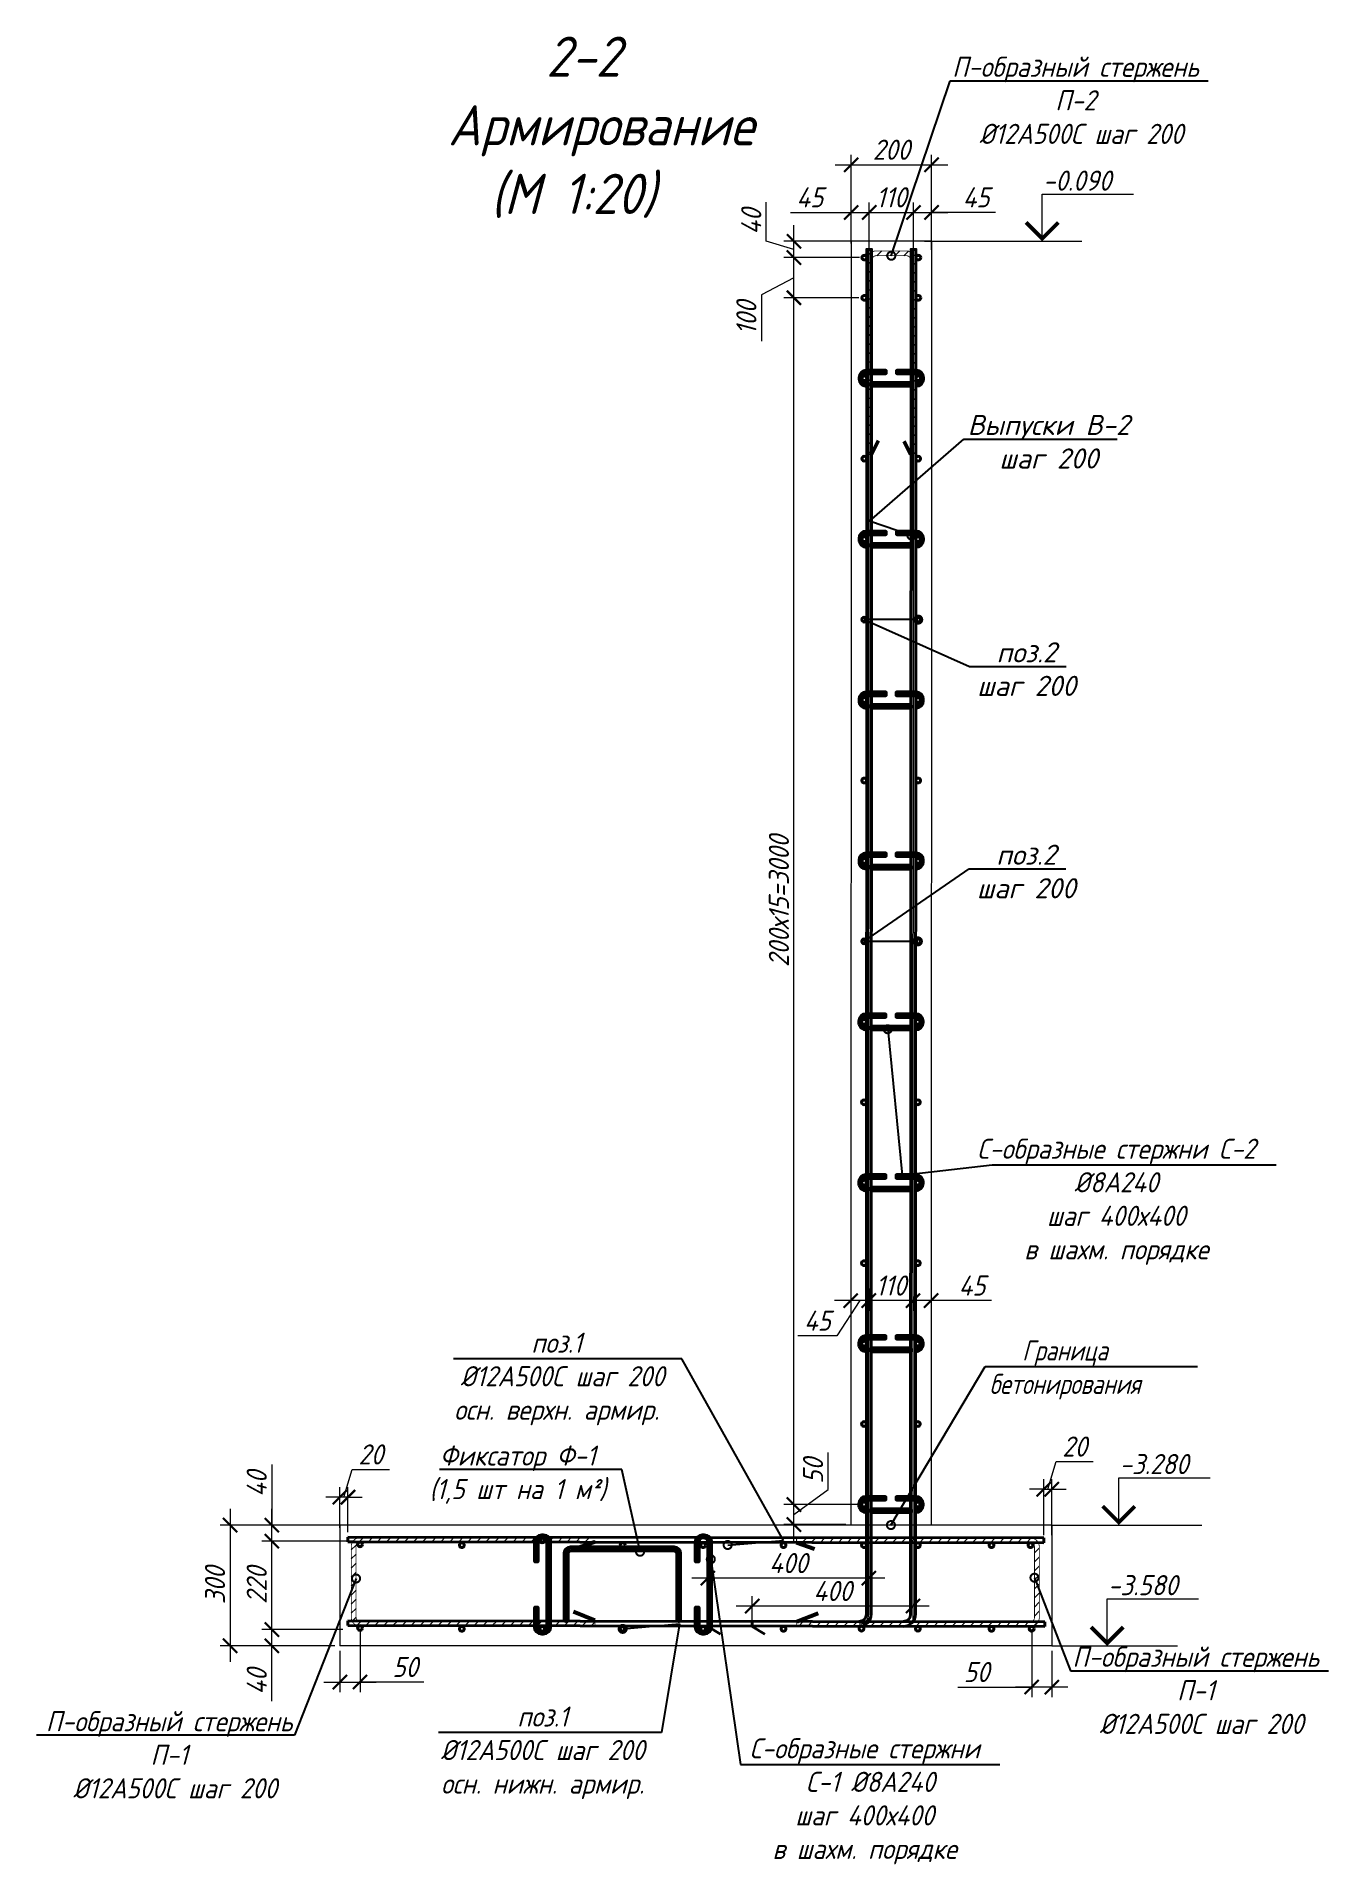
# Model space of a CAD drawing. Header units: millimetres. Extents: x 504091 to 2165846, y 135022 to 442887.
# Drawn here: x 1285840 to 1289052, y 234271 to 238817 of the extents above; entities that cross this region are included whole.
import ezdxf
from ezdxf import colors
from ezdxf.entities.mleader import LeaderData, LeaderLine
from ezdxf.math import Vec2, Vec3

# ---------------------------------------------------------------- set-up
doc = ezdxf.new("R2010")
doc.units = ezdxf.units.MM
doc.layers.get('Defpoints').update_dxf_attribs({"color": 255})
doc.layers.add('!Defpoints', color=255, linetype='Continuous', lineweight=5, plot=False)
for name, color, linetype, lineweight in [('Аннотация', 7, 'Continuous', 9), ('Арматура 12', 26, 'Continuous', 50), ('К_Арматура 8', 134, 'Continuous', 50), ('КР_Арматура 12', 174, 'Continuous', 40), ('Монолит тонкий', 204, 'Continuous', 9), ('ОПАЛУБКА', 32, 'Continuous', 30), ('Размер', 7, 'Continuous', 13), ('размеры', 7, 'Continuous', 9), ('Размеры КР', 164, 'Continuous', 9)]:
    doc.layers.add(name, color=color, linetype=linetype, lineweight=lineweight)
doc.layers.add('Контур', color=7, linetype='Continuous')
doc.styles.add('GOST 2.304_new', font='isocpeur.ttf', dxfattribs={"width": 0.9, "oblique": 15})
doc.linetypes.add('зигзаг', pattern='A,0.00254,-5.08,[131,ltypeshp.shx,S=5.08,R=0,X=-5.08,Y=0],-10.16,[131,ltypeshp.shx,S=5.08,R=180,X=5.08,Y=0],-5.08', length=20.32254)
doc.dimstyles.new('SPDS 1_20', dxfattribs={"dimscale": 20, "dimtxt": 2.5, "dimasz": 1.77, "dimexe": 1.25, "dimexo": 0.625, "dimtad": 1, "dimdec": 0, "dimrnd": 0.001, "dimtxsty": 'GOST 2.304_new', "dimblk": 'ARCHTICK', "dimcen": 2.5, "dimdle": 2, "dimclrt": 256, "dimadec": 0, "dimazin": 2, "dimtfac": 0.75, "dimtdec": 0, "dimtmove": 1, "dimatfit": 3, "dimfxl": 0, "dimtolj": 1, "dimlwd": 9, "dimlwe": 9, "dimarcsym": 0})
pattern_1 = [(45, (236387.15, 27122.679), (-11.22532015, 11.22532015), [])]

msp = doc.modelspace()

# ---------------------------------------------------------------- texts
at = {"layer": 'Аннотация', "lineweight": 9, "insert": (1286315.7234, 238817.3183), "char_height": 100, "attachment_point": 1, "line_spacing_factor": 1.022766, "style": 'GOST 2.304_new'}
msp.add_mtext_dynamic_manual_height_columns('\\pi791.54186;2-2\\P\\pi490.04186; Армирование  \\P\\pi652.7277;(М 1:20)', width=1780.878636, gutter_width=1000, heights=[793.4837], dxfattribs=at)
at = {"layer": 'размеры', "ltscale": 50, "style": 'GOST 2.304_new', "oblique": 15, "width": 0.9}
for s, p in [('-0.090', (1288342.4707, 238434.2446)), ('-3.280', (1288532.8523, 235243.3807)), ('-3.580', (1288503.9704, 234942.2446))]:
    msp.add_text(s, height=50, dxfattribs=at).set_placement(p)

# ---------------------------------------------------------------- blocks, each defined once
blk = doc.blocks.new('_DotSmall')
at = {"color": 0, "linetype": 'ByBlock', "lineweight": 35, "const_width": 0.5}
blk.add_lwpolyline([(-0.0625, 0, 1), (0.0625, 0, 1)], format="xyb", close=True, dxfattribs=at)
blk = doc.blocks.new('_ArchTick')
at = {"color": 0, "linetype": 'ByBlock', "const_width": 0.15}
blk.add_lwpolyline([(-0.5, -0.5), (0.5, 0.5)], dxfattribs=at)
blk = doc.blocks.new('*D2860')
at = {"layer": 'Defpoints', "color": 0, "lineweight": 20, "transparency": 16777216}
for p in [(1287723.2, 235167.9), (1287897.3, 235167.9), (1287864.3, 235117.9)]:
    blk.add_point(p, dxfattribs=at)
at = {"layer": 'Размеры КР', "color": 0, "lineweight": 9, "transparency": 16777216}
for p, q in [((1287808.3, 235205), (1287808.3, 235297.4)), ((1287723.2, 235077.9), (1287723.2, 235207.9)), ((1287884.8, 235167.9), (1287698.2, 235167.9)), ((1287723.2, 235142.9), (1287808.3, 235205)), ((1287851.8, 235117.9), (1287698.2, 235117.9))]:
    blk.add_line(p, q, dxfattribs=at)
at = {"layer": 'Размеры КР', "color": 0, "lineweight": 9, "transparency": 16777216, "xscale": 35.4, "yscale": 35.4, "zscale": 35.4}
for p, rotation in [((1287723.2, 235167.9), 90), ((1287723.2, 235117.9), 270)]:
    blk.add_blockref('_ArchTick', p, dxfattribs=dict(at, rotation=rotation))
at = {"layer": 'Размеры КР', "lineweight": 20, "transparency": 16777216, "insert": (1287770.8, 235251.2), "char_height": 50, "attachment_point": 5, "rotation": 90, "style": 'GOST 2.304_new'}
blk.add_mtext('\\A1;50', dxfattribs=at)
blk = doc.blocks.new('*D2861')
at = {"layer": 'Defpoints', "color": 0, "lineweight": 20, "transparency": 16777216}
for p in [(1287723.2, 238167.9), (1287897.3, 238167.9), (1287897.3, 235167.9)]:
    blk.add_point(p, dxfattribs=at)
at = {"layer": 'Размеры КР', "color": 0, "lineweight": 9, "transparency": 16777216}
for p, q in [((1287723.2, 235127.9), (1287723.2, 238207.9)), ((1287884.8, 238167.9), (1287698.2, 238167.9)), ((1287884.8, 235167.9), (1287698.2, 235167.9))]:
    blk.add_line(p, q, dxfattribs=at)
at = {"layer": 'Размеры КР', "color": 0, "lineweight": 9, "transparency": 16777216, "xscale": 35.4, "yscale": 35.4, "zscale": 35.4}
for p, rotation in [((1287723.2, 238167.9), 90), ((1287723.2, 235167.9), 270)]:
    blk.add_blockref('_ArchTick', p, dxfattribs=dict(at, rotation=rotation))
at = {"layer": 'Размеры КР', "lineweight": 20, "transparency": 16777216, "insert": (1287685.7, 236667.9), "char_height": 50, "attachment_point": 5, "rotation": 90, "style": 'GOST 2.304_new'}
blk.add_mtext('\\A1;200х15=3000', dxfattribs=at)
blk = doc.blocks.new('*D2862')
at = {"layer": 'Defpoints', "color": 0, "lineweight": 20, "transparency": 16777216}
for p in [(1287619.3, 234915.3), (1288019.3, 234913.7), (1287619.3, 234861.7)]:
    blk.add_point(p, dxfattribs=at)
at = {"layer": 'Размеры КР', "color": 0, "lineweight": 9, "transparency": 16777216}
for p, q in [((1287619.3, 234874.2), (1287619.3, 234940.3)), ((1288019.3, 234926.2), (1288019.3, 234940.3)), ((1288059.3, 234915.3), (1287579.3, 234915.3))]:
    blk.add_line(p, q, dxfattribs=at)
at = {"layer": 'Размеры КР', "color": 0, "lineweight": 9, "transparency": 16777216, "xscale": 35.4, "yscale": 35.4, "zscale": 35.4, "rotation": 180}
blk.add_blockref('_ArchTick', (1287619.3, 234915.3), dxfattribs=at)
at = {"layer": 'Размеры КР', "color": 0, "lineweight": 9, "transparency": 16777216, "xscale": 35.4, "yscale": 35.4, "zscale": 35.4}
blk.add_blockref('_ArchTick', (1288019.3, 234915.3), dxfattribs=at)
at = {"layer": 'Размеры КР', "lineweight": 20, "transparency": 16777216, "insert": (1287819.3, 234952.8), "char_height": 50, "attachment_point": 5, "style": 'GOST 2.304_new'}
blk.add_mtext('\\A1;400', dxfattribs=at)
blk = doc.blocks.new('*D2863')
at = {"layer": 'Defpoints', "color": 0, "lineweight": 20, "transparency": 16777216}
for p in [(1287509.3, 234984.6), (1287909.3, 234963), (1287509.3, 234870.9)]:
    blk.add_point(p, dxfattribs=at)
at = {"layer": 'Размеры КР', "color": 0, "lineweight": 9, "transparency": 16777216}
for p, q in [((1287949.3, 234984.6), (1287469.3, 234984.6)), ((1287509.3, 234883.4), (1287509.3, 235009.6)), ((1287909.3, 234975.5), (1287909.3, 235009.6))]:
    blk.add_line(p, q, dxfattribs=at)
at = {"layer": 'Размеры КР', "color": 0, "lineweight": 9, "transparency": 16777216, "xscale": 35.4, "yscale": 35.4, "zscale": 35.4, "rotation": 180}
blk.add_blockref('_ArchTick', (1287509.3, 234984.6), dxfattribs=at)
at = {"layer": 'Размеры КР', "color": 0, "lineweight": 9, "transparency": 16777216, "xscale": 35.4, "yscale": 35.4, "zscale": 35.4}
blk.add_blockref('_ArchTick', (1287909.3, 234984.6), dxfattribs=at)
at = {"layer": 'Размеры КР', "lineweight": 20, "transparency": 16777216, "insert": (1287709.3, 235022.1), "char_height": 50, "attachment_point": 5, "style": 'GOST 2.304_new'}
blk.add_mtext('\\A1;400', dxfattribs=at)
blk = doc.blocks.new('*D2857')
at = {"layer": 'Defpoints', "color": 0, "lineweight": 20, "transparency": 16777216}
for p in [(1288019.3, 235697.4), (1288019.3, 235674.7), (1288064.3, 235697.4)]:
    blk.add_point(p, dxfattribs=at)
at = {"layer": 'Размеры КР', "color": 0, "lineweight": 9, "transparency": 16777216}
for p, q in [((1288104.3, 235674.7), (1287979.3, 235674.7)), ((1288019.3, 235684.9), (1288019.3, 235649.7)), ((1288064.3, 235684.9), (1288064.3, 235649.7)), ((1288214.4, 235674.7), (1288064.3, 235674.7))]:
    blk.add_line(p, q, dxfattribs=at)
at = {"layer": 'Размеры КР', "color": 0, "lineweight": 9, "transparency": 16777216, "xscale": 35.4, "yscale": 35.4, "zscale": 35.4, "rotation": 180}
blk.add_blockref('_ArchTick', (1288019.3, 235674.7), dxfattribs=at)
at = {"layer": 'Размеры КР', "color": 0, "lineweight": 9, "transparency": 16777216, "xscale": 35.4, "yscale": 35.4, "zscale": 35.4}
blk.add_blockref('_ArchTick', (1288064.3, 235674.7), dxfattribs=at)
at = {"layer": 'Размеры КР', "lineweight": 20, "transparency": 16777216, "insert": (1288165.9, 235712.2), "char_height": 50, "attachment_point": 5, "style": 'GOST 2.304_new'}
blk.add_mtext('\\A1;45', dxfattribs=at)
blk = doc.blocks.new('*D2858')
at = {"layer": 'Defpoints', "color": 0, "lineweight": 20, "transparency": 16777216}
for p in [(1287909.3, 235717.7), (1287909.3, 235674.7), (1288019.3, 235697.4)]:
    blk.add_point(p, dxfattribs=at)
at = {"layer": 'Размеры КР', "color": 0, "lineweight": 9, "transparency": 16777216}
for p, q in [((1288059.3, 235674.7), (1287869.3, 235674.7)), ((1287909.3, 235705.2), (1287909.3, 235649.7)), ((1288019.3, 235684.9), (1288019.3, 235649.7))]:
    blk.add_line(p, q, dxfattribs=at)
at = {"layer": 'Размеры КР', "color": 0, "lineweight": 9, "transparency": 16777216, "xscale": 35.4, "yscale": 35.4, "zscale": 35.4, "rotation": 180}
blk.add_blockref('_ArchTick', (1287909.3, 235674.7), dxfattribs=at)
at = {"layer": 'Размеры КР', "color": 0, "lineweight": 9, "transparency": 16777216, "xscale": 35.4, "yscale": 35.4, "zscale": 35.4}
blk.add_blockref('_ArchTick', (1288019.3, 235674.7), dxfattribs=at)
at = {"layer": 'Размеры КР', "lineweight": 20, "transparency": 16777216, "insert": (1287964.3, 235712.2), "char_height": 50, "attachment_point": 5, "style": 'GOST 2.304_new'}
blk.add_mtext('\\A1;110', dxfattribs=at)
blk = doc.blocks.new('*D2859')
at = {"layer": 'Defpoints', "color": 0, "lineweight": 20, "transparency": 16777216}
for p in [(1287864.3, 235727.3), (1287909.3, 235717.7), (1287864.3, 235674.7)]:
    blk.add_point(p, dxfattribs=at)
at = {"layer": 'Размеры КР', "color": 0, "lineweight": 9, "transparency": 16777216}
for p, q in [((1287864.3, 235714.8), (1287864.3, 235649.7)), ((1287949.3, 235674.7), (1287824.3, 235674.7)), ((1287886.8, 235674.7), (1287829.9, 235587.4)), ((1287909.3, 235705.2), (1287909.3, 235649.7)), ((1287829.9, 235587.4), (1287733, 235587.4))]:
    blk.add_line(p, q, dxfattribs=at)
at = {"layer": 'Размеры КР', "color": 0, "lineweight": 9, "transparency": 16777216, "xscale": 35.4, "yscale": 35.4, "zscale": 35.4, "rotation": 180}
blk.add_blockref('_ArchTick', (1287864.3, 235674.7), dxfattribs=at)
at = {"layer": 'Размеры КР', "color": 0, "lineweight": 9, "transparency": 16777216, "xscale": 35.4, "yscale": 35.4, "zscale": 35.4}
blk.add_blockref('_ArchTick', (1287909.3, 235674.7), dxfattribs=at)
at = {"layer": 'Размеры КР', "lineweight": 20, "transparency": 16777216, "insert": (1287781.4, 235624.9), "char_height": 50, "attachment_point": 5, "style": 'GOST 2.304_new'}
blk.add_mtext('\\A1;45', dxfattribs=at)
blk = doc.blocks.new('*D2864')
at = {"layer": 'Defpoints', "color": 0, "lineweight": 20, "transparency": 16777216}
for p in [(1287723.2, 238267.9), (1287898.3, 238267.9), (1287897.3, 238167.9)]:
    blk.add_point(p, dxfattribs=at)
at = {"layer": 'Размеры КР', "color": 0, "lineweight": 9, "transparency": 16777216}
for p, q in [((1287723.2, 238127.9), (1287723.2, 238307.9)), ((1287885.8, 238267.9), (1287698.2, 238267.9)), ((1287723.2, 238217.9), (1287642.4, 238175.2)), ((1287642.4, 238175.2), (1287642.4, 238060.3)), ((1287884.8, 238167.9), (1287698.2, 238167.9))]:
    blk.add_line(p, q, dxfattribs=at)
at = {"layer": 'Размеры КР', "color": 0, "lineweight": 9, "transparency": 16777216, "xscale": 35.4, "yscale": 35.4, "zscale": 35.4}
for p, rotation in [((1287723.2, 238267.9), 90), ((1287723.2, 238167.9), 270)]:
    blk.add_blockref('_ArchTick', p, dxfattribs=dict(at, rotation=rotation))
at = {"layer": 'Размеры КР', "lineweight": 20, "transparency": 16777216, "insert": (1287604.9, 238117.8), "char_height": 50, "attachment_point": 5, "rotation": 90, "style": 'GOST 2.304_new'}
blk.add_mtext('\\A1;100', dxfattribs=at)
blk = doc.blocks.new('*D2865')
at = {"layer": 'Defpoints', "color": 0, "lineweight": 20, "transparency": 16777216}
for p in [(1287723.2, 238308.3), (1287948.9, 238308.3), (1287898.3, 238267.9)]:
    blk.add_point(p, dxfattribs=at)
at = {"layer": 'Размеры КР', "color": 0, "lineweight": 9, "transparency": 16777216}
for p, q in [((1287654.5, 238308.7), (1287654.5, 238405.6)), ((1287723.2, 238227.9), (1287723.2, 238348.3)), ((1287723.2, 238288.1), (1287654.5, 238308.7)), ((1287936.4, 238308.3), (1287698.2, 238308.3)), ((1287885.8, 238267.9), (1287698.2, 238267.9))]:
    blk.add_line(p, q, dxfattribs=at)
at = {"layer": 'Размеры КР', "color": 0, "lineweight": 9, "transparency": 16777216, "xscale": 35.4, "yscale": 35.4, "zscale": 35.4}
for p, rotation in [((1287723.2, 238308.3), 90), ((1287723.2, 238267.9), 270)]:
    blk.add_blockref('_ArchTick', p, dxfattribs=dict(at, rotation=rotation))
at = {"layer": 'Размеры КР', "lineweight": 20, "transparency": 16777216, "insert": (1287617, 238357.2), "char_height": 50, "attachment_point": 5, "rotation": 90, "style": 'GOST 2.304_new'}
blk.add_mtext('\\A1;40', dxfattribs=at)
blk = doc.blocks.new('*D2866')
at = {"layer": 'Defpoints', "color": 0, "lineweight": 20, "transparency": 16777216}
for p in [(1287910.3, 238380.2), (1287865.4, 238290.2), (1287910.3, 238279.8)]:
    blk.add_point(p, dxfattribs=at)
at = {"layer": 'Размеры КР', "color": 0, "lineweight": 9, "transparency": 16777216}
for p, q in [((1287865.4, 238302.7), (1287865.4, 238405.2)), ((1287910.3, 238292.3), (1287910.3, 238405.2)), ((1287714.2, 238380.2), (1287865.4, 238380.2)), ((1287825.4, 238380.2), (1287950.3, 238380.2))]:
    blk.add_line(p, q, dxfattribs=at)
at = {"layer": 'Размеры КР', "color": 0, "lineweight": 9, "transparency": 16777216, "xscale": 35.4, "yscale": 35.4, "zscale": 35.4, "rotation": 180}
blk.add_blockref('_ArchTick', (1287865.4, 238380.2), dxfattribs=at)
at = {"layer": 'Размеры КР', "color": 0, "lineweight": 9, "transparency": 16777216, "xscale": 35.4, "yscale": 35.4, "zscale": 35.4}
blk.add_blockref('_ArchTick', (1287910.3, 238380.2), dxfattribs=at)
at = {"layer": 'Размеры КР', "lineweight": 20, "transparency": 16777216, "insert": (1287762.6, 238417.7), "char_height": 50, "attachment_point": 5, "style": 'GOST 2.304_new'}
blk.add_mtext('\\A1;45', dxfattribs=at)
blk = doc.blocks.new('*D2867')
at = {"layer": 'Defpoints', "color": 0, "lineweight": 20, "transparency": 16777216}
for p in [(1288020.3, 238380.2), (1287910.3, 238279.8), (1288020.3, 238284.7)]:
    blk.add_point(p, dxfattribs=at)
at = {"layer": 'Размеры КР', "color": 0, "lineweight": 9, "transparency": 16777216}
for p, q in [((1287910.3, 238292.3), (1287910.3, 238405.2)), ((1288020.3, 238297.2), (1288020.3, 238405.2)), ((1287870.3, 238380.2), (1288060.3, 238380.2))]:
    blk.add_line(p, q, dxfattribs=at)
at = {"layer": 'Размеры КР', "color": 0, "lineweight": 9, "transparency": 16777216, "xscale": 35.4, "yscale": 35.4, "zscale": 35.4, "rotation": 180}
blk.add_blockref('_ArchTick', (1287910.3, 238380.2), dxfattribs=at)
at = {"layer": 'Размеры КР', "color": 0, "lineweight": 9, "transparency": 16777216, "xscale": 35.4, "yscale": 35.4, "zscale": 35.4}
blk.add_blockref('_ArchTick', (1288020.3, 238380.2), dxfattribs=at)
at = {"layer": 'Размеры КР', "lineweight": 20, "transparency": 16777216, "insert": (1287965.3, 238417.7), "char_height": 50, "attachment_point": 5, "style": 'GOST 2.304_new'}
blk.add_mtext('\\A1;110', dxfattribs=at)
blk = doc.blocks.new('*D2868')
at = {"layer": 'Defpoints', "color": 0, "lineweight": 20, "transparency": 16777216}
for p in [(1288065.4, 238380.2), (1288020.3, 238284.7), (1288065.4, 238290)]:
    blk.add_point(p, dxfattribs=at)
at = {"layer": 'Размеры КР', "color": 0, "lineweight": 9, "transparency": 16777216}
for p, q in [((1288020.3, 238297.2), (1288020.3, 238405.2)), ((1288065.4, 238302.5), (1288065.4, 238405.2)), ((1287980.3, 238380.2), (1288105.4, 238380.2)), ((1288224.4, 238380.2), (1288065.4, 238380.2))]:
    blk.add_line(p, q, dxfattribs=at)
at = {"layer": 'Размеры КР', "color": 0, "lineweight": 9, "transparency": 16777216, "xscale": 35.4, "yscale": 35.4, "zscale": 35.4, "rotation": 180}
blk.add_blockref('_ArchTick', (1288020.3, 238380.2), dxfattribs=at)
at = {"layer": 'Размеры КР', "color": 0, "lineweight": 9, "transparency": 16777216, "xscale": 35.4, "yscale": 35.4, "zscale": 35.4}
blk.add_blockref('_ArchTick', (1288065.4, 238380.2), dxfattribs=at)
at = {"layer": 'Размеры КР', "lineweight": 20, "transparency": 16777216, "insert": (1288176, 238417.7), "char_height": 50, "attachment_point": 5, "style": 'GOST 2.304_new'}
blk.add_mtext('\\A1;45', dxfattribs=at)
blk = doc.blocks.new('*D2869')
at = {"layer": 'Defpoints', "color": 0, "lineweight": 20, "transparency": 16777216}
for p in [(1288065.4, 238498.5), (1287865.4, 238290.2), (1288065.4, 238274.9)]:
    blk.add_point(p, dxfattribs=at)
at = {"layer": 'Размеры КР', "color": 0, "lineweight": 9, "transparency": 16777216}
for p, q in [((1287825.4, 238498.5), (1288105.4, 238498.5)), ((1287865.4, 238302.7), (1287865.4, 238523.5)), ((1288065.4, 238287.4), (1288065.4, 238523.5))]:
    blk.add_line(p, q, dxfattribs=at)
at = {"layer": 'Размеры КР', "color": 0, "lineweight": 9, "transparency": 16777216, "xscale": 35.4, "yscale": 35.4, "zscale": 35.4, "rotation": 180}
blk.add_blockref('_ArchTick', (1287865.4, 238498.5), dxfattribs=at)
at = {"layer": 'Размеры КР', "color": 0, "lineweight": 9, "transparency": 16777216, "xscale": 35.4, "yscale": 35.4, "zscale": 35.4}
blk.add_blockref('_ArchTick', (1288065.4, 238498.5), dxfattribs=at)
at = {"layer": 'Размеры КР', "lineweight": 20, "transparency": 16777216, "insert": (1287965.4, 238536), "char_height": 50, "attachment_point": 5, "style": 'GOST 2.304_new'}
blk.add_mtext('\\A1;200', dxfattribs=at)
blk = doc.blocks.new('*D2870')
at = {"layer": 'Defpoints', "color": 0, "lineweight": 20, "transparency": 16777216}
for p in [(1286644.3, 234868.7), (1286594.3, 234816.7), (1286644.3, 234726.4)]:
    blk.add_point(p, dxfattribs=at)
at = {"layer": 'Контур', "color": 0, "lineweight": 9, "transparency": 16777216}
for p, q in [((1286644.3, 234856.2), (1286644.3, 234701.4)), ((1286594.3, 234804.2), (1286594.3, 234701.4)), ((1286554.3, 234726.4), (1286684.3, 234726.4)), ((1286802.7, 234726.4), (1286644.3, 234726.4))]:
    blk.add_line(p, q, dxfattribs=at)
at = {"layer": 'Контур', "color": 0, "lineweight": 9, "transparency": 16777216, "xscale": 35.4, "yscale": 35.4, "zscale": 35.4, "rotation": 180}
blk.add_blockref('_ArchTick', (1286594.3, 234726.4), dxfattribs=at)
at = {"layer": 'Контур', "color": 0, "lineweight": 9, "transparency": 16777216, "xscale": 35.4, "yscale": 35.4, "zscale": 35.4}
blk.add_blockref('_ArchTick', (1286644.3, 234726.4), dxfattribs=at)
at = {"layer": 'Контур', "lineweight": 20, "transparency": 16777216, "insert": (1286756.5, 234763.9), "char_height": 50, "attachment_point": 5, "style": 'GOST 2.304_new'}
blk.add_mtext('\\A1;50', dxfattribs=at)
blk = doc.blocks.new('*D2871')
at = {"layer": 'Defpoints', "color": 0, "lineweight": 20, "transparency": 16777216}
for p in [(1286425, 234856.7), (1286614.3, 234856.7), (1286594.3, 234816.7)]:
    blk.add_point(p, dxfattribs=at)
at = {"layer": 'Размеры КР', "color": 0, "lineweight": 9, "transparency": 16777216}
for p, q in [((1286425, 234776.7), (1286425, 234896.7)), ((1286601.8, 234856.7), (1286400, 234856.7)), ((1286581.8, 234816.7), (1286400, 234816.7)), ((1286425, 234678.8), (1286425, 234816.7))]:
    blk.add_line(p, q, dxfattribs=at)
at = {"layer": 'Размеры КР', "color": 0, "lineweight": 9, "transparency": 16777216, "xscale": 35.4, "yscale": 35.4, "zscale": 35.4}
for p, rotation in [((1286425, 234856.7), 90), ((1286425, 234816.7), 270)]:
    blk.add_blockref('_ArchTick', p, dxfattribs=dict(at, rotation=rotation))
at = {"layer": 'Размеры КР', "lineweight": 20, "transparency": 16777216, "insert": (1286387.5, 234727.3), "char_height": 50, "attachment_point": 5, "rotation": 90, "style": 'GOST 2.304_new'}
blk.add_mtext('\\A1;40', dxfattribs=at)
blk = doc.blocks.new('*D2872')
at = {"layer": 'Defpoints', "color": 0, "lineweight": 20, "transparency": 16777216}
for p in [(1286425, 235076.7), (1286644.3, 235076.7), (1286614.3, 234856.7)]:
    blk.add_point(p, dxfattribs=at)
at = {"layer": 'Размеры КР', "color": 0, "lineweight": 9, "transparency": 16777216}
for p, q in [((1286425, 234816.7), (1286425, 235116.7)), ((1286631.8, 235076.7), (1286400, 235076.7)), ((1286601.8, 234856.7), (1286400, 234856.7))]:
    blk.add_line(p, q, dxfattribs=at)
at = {"layer": 'Размеры КР', "color": 0, "lineweight": 9, "transparency": 16777216, "xscale": 35.4, "yscale": 35.4, "zscale": 35.4}
for p, rotation in [((1286425, 235076.7), 90), ((1286425, 234856.7), 270)]:
    blk.add_blockref('_ArchTick', p, dxfattribs=dict(at, rotation=rotation))
at = {"layer": 'Размеры КР', "lineweight": 20, "transparency": 16777216, "insert": (1286387.5, 234966.7), "char_height": 50, "attachment_point": 5, "rotation": 90, "style": 'GOST 2.304_new'}
blk.add_mtext('\\A1;220', dxfattribs=at)
blk = doc.blocks.new('*D2873')
at = {"layer": 'Defpoints', "color": 0, "lineweight": 20, "transparency": 16777216}
for p in [(1286425, 235116.7), (1286644.3, 235116.7), (1286644.3, 235076.7)]:
    blk.add_point(p, dxfattribs=at)
at = {"layer": 'Размеры КР', "color": 0, "lineweight": 9, "transparency": 16777216}
for p, q in [((1286425, 235267.5), (1286425, 235116.7)), ((1286631.8, 235116.7), (1286400, 235116.7)), ((1286425, 235036.7), (1286425, 235156.7)), ((1286631.8, 235076.7), (1286400, 235076.7))]:
    blk.add_line(p, q, dxfattribs=at)
at = {"layer": 'Размеры КР', "color": 0, "lineweight": 9, "transparency": 16777216, "xscale": 35.4, "yscale": 35.4, "zscale": 35.4}
for p, rotation in [((1286425, 235116.7), 90), ((1286425, 235076.7), 270)]:
    blk.add_blockref('_ArchTick', p, dxfattribs=dict(at, rotation=rotation))
at = {"layer": 'Размеры КР', "lineweight": 20, "transparency": 16777216, "insert": (1286387.5, 235219), "char_height": 50, "attachment_point": 5, "rotation": 90, "style": 'GOST 2.304_new'}
blk.add_mtext('\\A1;40', dxfattribs=at)
blk = doc.blocks.new('*D2874')
at = {"layer": 'Defpoints', "color": 0, "lineweight": 20, "transparency": 16777216}
for p in [(1286546.1, 235116.7), (1286321.2, 234816.7), (1286531.5, 234816.7)]:
    blk.add_point(p, dxfattribs=at)
at = {"layer": 'Размеры КР', "color": 0, "lineweight": 9, "transparency": 16777216}
for p, q in [((1286533.6, 235116.7), (1286296.2, 235116.7)), ((1286321.2, 235156.7), (1286321.2, 234776.7)), ((1286519, 234816.7), (1286296.2, 234816.7))]:
    blk.add_line(p, q, dxfattribs=at)
at = {"layer": 'Размеры КР', "color": 0, "lineweight": 9, "transparency": 16777216, "xscale": 35.4, "yscale": 35.4, "zscale": 35.4}
for p, rotation in [((1286321.2, 235116.7), 90), ((1286321.2, 234816.7), 270)]:
    blk.add_blockref('_ArchTick', p, dxfattribs=dict(at, rotation=rotation))
at = {"layer": 'Размеры КР', "lineweight": 20, "transparency": 16777216, "insert": (1286283.7, 234966.7), "char_height": 50, "attachment_point": 5, "rotation": 90, "style": 'GOST 2.304_new'}
blk.add_mtext('\\A1;300', dxfattribs=at)
blk = doc.blocks.new('*D2903')
at = {"layer": 'Defpoints', "color": 0, "lineweight": 20, "transparency": 16777216}
for p in [(1288314.3, 234870.7), (1288364.3, 234816.7), (1288314.3, 234713.9)]:
    blk.add_point(p, dxfattribs=at)
at = {"layer": 'Контур', "color": 0, "lineweight": 9, "transparency": 16777216}
for p, q in [((1288314.3, 234858.2), (1288314.3, 234688.9)), ((1288364.3, 234804.2), (1288364.3, 234688.9)), ((1288131, 234713.9), (1288314.3, 234713.9)), ((1288404.3, 234713.9), (1288274.3, 234713.9))]:
    blk.add_line(p, q, dxfattribs=at)
at = {"layer": 'Контур', "color": 0, "lineweight": 9, "transparency": 16777216, "xscale": 35.4, "yscale": 35.4, "zscale": 35.4, "rotation": 180}
blk.add_blockref('_ArchTick', (1288314.3, 234713.9), dxfattribs=at)
at = {"layer": 'Контур', "color": 0, "lineweight": 9, "transparency": 16777216, "xscale": 35.4, "yscale": 35.4, "zscale": 35.4}
blk.add_blockref('_ArchTick', (1288364.3, 234713.9), dxfattribs=at)
at = {"layer": 'Контур', "lineweight": 20, "transparency": 16777216, "insert": (1288177.2, 234751.4), "char_height": 50, "attachment_point": 5, "style": 'GOST 2.304_new'}
blk.add_mtext('\\A1;50', dxfattribs=at)
blk = doc.blocks.new('*D2919')
at = {"layer": 'Defpoints', "color": 0, "lineweight": 20, "transparency": 16777216}
for p in [(1286594.3, 235186), (1286594.3, 235097.3), (1286614.3, 235086.7)]:
    blk.add_point(p, dxfattribs=at)
at = {"layer": 'Размеры КР', "color": 0, "lineweight": 9, "transparency": 16777216}
for p, q in [((1286604.3, 235186), (1286624.9, 235254.8)), ((1286624.9, 235254.8), (1286717.3, 235254.8)), ((1286594.3, 235109.8), (1286594.3, 235211)), ((1286614.3, 235099.2), (1286614.3, 235211)), ((1286594.3, 235186), (1286558.9, 235186)), ((1286614.3, 235186), (1286594.3, 235186)), ((1286614.3, 235186), (1286594.3, 235186)), ((1286614.3, 235186), (1286649.7, 235186))]:
    blk.add_line(p, q, dxfattribs=at)
at = {"layer": 'Размеры КР', "color": 0, "lineweight": 9, "transparency": 16777216, "xscale": 35.4, "yscale": 35.4, "zscale": 35.4}
blk.add_blockref('_ArchTick', (1286594.3, 235186), dxfattribs=at)
at = {"layer": 'Размеры КР', "color": 0, "lineweight": 9, "transparency": 16777216, "xscale": 35.4, "yscale": 35.4, "zscale": 35.4, "rotation": 180}
blk.add_blockref('_ArchTick', (1286614.3, 235186), dxfattribs=at)
at = {"layer": 'Размеры КР', "lineweight": 20, "transparency": 16777216, "insert": (1286671.1, 235292.3), "char_height": 50, "attachment_point": 5, "style": 'GOST 2.304_new'}
blk.add_mtext('\\A1;20', dxfattribs=at)
blk = doc.blocks.new('*D2920')
at = {"layer": 'Defpoints', "color": 0, "lineweight": 20, "transparency": 16777216}
for p in [(1288364.3, 235205.6), (1288344.3, 235078.7), (1288364.3, 235078.7)]:
    blk.add_point(p, dxfattribs=at)
at = {"layer": 'Контур', "color": 0, "lineweight": 9, "transparency": 16777216}
for p, q in [((1288354.3, 235205.6), (1288374.9, 235274.4)), ((1288374.9, 235274.4), (1288467.3, 235274.4)), ((1288344.3, 235091.2), (1288344.3, 235230.6)), ((1288364.3, 235091.2), (1288364.3, 235230.6)), ((1288344.3, 235205.6), (1288308.9, 235205.6)), ((1288344.3, 235205.6), (1288364.3, 235205.6)), ((1288344.3, 235205.6), (1288364.3, 235205.6)), ((1288364.3, 235205.6), (1288399.7, 235205.6))]:
    blk.add_line(p, q, dxfattribs=at)
at = {"layer": 'Контур', "color": 0, "lineweight": 9, "transparency": 16777216, "xscale": 35.4, "yscale": 35.4, "zscale": 35.4}
blk.add_blockref('_ArchTick', (1288344.3, 235205.6), dxfattribs=at)
at = {"layer": 'Контур', "color": 0, "lineweight": 9, "transparency": 16777216, "xscale": 35.4, "yscale": 35.4, "zscale": 35.4, "rotation": 180}
blk.add_blockref('_ArchTick', (1288364.3, 235205.6), dxfattribs=at)
at = {"layer": 'Контур', "lineweight": 20, "transparency": 16777216, "insert": (1288421.1, 235311.9), "char_height": 50, "attachment_point": 5, "style": 'GOST 2.304_new'}
blk.add_mtext('\\A1;20', dxfattribs=at)
blk = doc.blocks.new('A$C433aea4c')
at = {"layer": 'К_Арматура 8', "ltscale": 40}
for p, q in [((83.2, 25.5), (83.2, -139.5)), ((91.2, 25.5), (91.2, -139.5)), ((98.2, 40.5), (356.2, 40.5)), ((98.2, 32.5), (356.2, 32.5)), ((363.2, 25.5), (363.2, -139.5)), ((371.2, 25.5), (371.2, -139.5))]:
    blk.add_line(p, q, dxfattribs=at)
blk.add_circle((87.2, -139.5), 4, dxfattribs=at)
for centre, radius, start, end in [((98.2, 25.5), 15, 90, 180), ((98.2, 25.5), 7, 90, 180), ((356.2, 25.5), 15, 0, 90), ((356.2, 25.5), 7, 0, 90), ((367.2, -139.5), 4, 180, 0)]:
    blk.add_arc(centre, radius, start, end, dxfattribs=at)

# ---------------------------------------------------------------- dimensions: what is measured, and where the dimension line sits
at = {"layer": 'Контур', "lineweight": 20}
dim = msp.add_linear_dim(base=(1288364.3028, 235205.6424), p1=(1288344.3028, 235078.6597), p2=(1288364.3028, 235078.6597), dimstyle='SPDS 1_20', dxfattribs=at)
dim.commit()
dim.dimension.update_dxf_attribs({"geometry": '*D2920', "text_midpoint": (1288387.4278, 235311.8924)})
for base, p1, p2, picture, middle in [((1286644.3028, 234726.4147), (1286594.3028, 234816.67), (1286644.3028, 234868.6597), '*D2870', (1286756.4603, 234746.3597)), ((1288314.3028, 234713.9343), (1288364.3028, 234816.67), (1288314.3028, 234870.6597), '*D2903', (1288177.1914, 234730.2015))]:
    dim = msp.add_linear_dim(base=base, p1=p1, p2=p2, dimstyle='SPDS 1_20', dxfattribs=at)
    dim.commit()
    dim.dimension.update_dxf_attribs({"geometry": picture, "text_midpoint": middle, "dimtype": 160})
at = {"layer": 'Размеры КР', "lineweight": 20}
for base, p1, p2, picture, middle in [((1288065.4009, 238498.4809), (1287865.4062, 238290.1585), (1288065.4009, 238274.922), '*D2869', (1287965.4035, 238535.9809)), ((1288020.3028, 238380.1558), (1287910.3028, 238279.8301), (1288020.3028, 238284.7165), '*D2867', (1287965.3028, 238417.6558)), ((1286594.3028, 235186.0222), (1286614.3028, 235086.6597), (1286594.3028, 235097.3184), '*D2919', (1286637.4278, 235292.2722))]:
    dim = msp.add_linear_dim(base=base, p1=p1, p2=p2, dimstyle='SPDS 1_20', dxfattribs=at)
    dim.commit()
    dim.dimension.update_dxf_attribs({"geometry": picture, "text_midpoint": middle})
for base, p1, p2, picture, middle in [((1287910.3028, 238380.1558), (1287865.4062, 238290.1585), (1287910.3028, 238279.8301), '*D2866', (1287762.6268, 238410.6359)), ((1288065.4061, 238380.1558), (1288020.3028, 238284.7165), (1288065.4061, 238290.0079), '*D2868', (1288175.9933, 238397.5927))]:
    dim = msp.add_linear_dim(base=base, p1=p1, p2=p2, dimstyle='SPDS 1_20', dxfattribs=at)
    dim.commit()
    dim.dimension.update_dxf_attribs({"geometry": picture, "text_midpoint": middle, "dimtype": 160})
for base, p1, p2, angle, picture, middle in [((1287723.2225, 238308.3338), (1287898.3028, 238267.8628), (1287948.8749, 238308.3338), 90, '*D2865', (1287616.9725, 238321.2233)), ((1287909.3028, 235674.6971), (1288019.3028, 235697.3523), (1287909.3028, 235717.6722), 180, '*D2858', (1287964.3028, 235712.1971)), ((1286321.2215, 234816.67), (1286546.0847, 235116.67), (1286531.5022, 234816.67), 90, '*D2874', (1286283.7215, 234966.67)), ((1286425.0304, 235076.6597), (1286614.3028, 234856.6597), (1286644.3028, 235076.6597), 90, '*D2872', (1286387.5304, 234966.6597)), ((1287509.3028, 234984.6277), (1287909.3028, 234962.9861), (1287509.3028, 234870.8526), 180, '*D2863', (1287709.3028, 235022.1277)), ((1287619.3028, 234915.2575), (1288019.3028, 234913.7032), (1287619.3028, 234861.665), 180, '*D2862', (1287819.3028, 234952.7575))]:
    dim = msp.add_linear_dim(base=base, p1=p1, p2=p2, angle=angle, dimstyle='SPDS 1_20', dxfattribs=at)
    dim.commit()
    dim.dimension.update_dxf_attribs({"geometry": picture, "text_midpoint": middle})
for base, p1, p2, angle, picture, middle in [((1287723.2225, 238267.8628), (1287897.3028, 238167.8628), (1287898.3028, 238267.8628), 90, '*D2864', (1287642.4489, 238162.7409)), ((1287864.3028, 235674.6971), (1287909.3028, 235717.6722), (1287864.3028, 235727.2619), 180, '*D2859', (1287817.3883, 235587.383)), ((1288019.3028, 235674.6971), (1288064.3028, 235697.3523), (1288019.3028, 235697.3523), 180, '*D2857', (1288165.9158, 235676.9927)), ((1287723.2225, 235167.8628), (1287864.3028, 235117.8628), (1287897.3028, 235167.8628), 90, '*D2860', (1287808.3385, 235217.5226)), ((1286425.0304, 235116.67), (1286644.3028, 235076.6597), (1286644.3028, 235116.67), 90, '*D2873', (1286431.7502, 235219.0231)), ((1286425.0304, 234856.6597), (1286594.3028, 234816.67), (1286614.3028, 234856.6597), 90, '*D2871', (1286414.8665, 234727.2956))]:
    dim = msp.add_linear_dim(base=base, p1=p1, p2=p2, angle=angle, dimstyle='SPDS 1_20', dxfattribs=at)
    dim.commit()
    dim.dimension.update_dxf_attribs({"geometry": picture, "text_midpoint": middle, "dimtype": 160})
dim = msp.add_linear_dim(base=(1287723.2225, 238167.8628), p1=(1287897.3028, 235167.8628), p2=(1287897.3028, 238167.8628), angle=90, text='200х15=<>', dimstyle='SPDS 1_20', dxfattribs=at)
dim.commit()
dim.dimension.update_dxf_attribs({"geometry": '*D2861', "text_midpoint": (1287685.7225, 236667.8628)})

# ---------------------------------------------------------------- hatches: boundary and pattern name
at = {"layer": 'Размер', "lineweight": 13, "transparency": 33554687}
h = msp.add_hatch(dxfattribs=at)
h.set_pattern_fill('ANSI31', color=256, scale=5)
h.set_pattern_definition([(45, (124134.357, 7772.987), (-11.22532015, 11.22532015), [])])
edge = h.paths.add_edge_path()
edge.add_line((1288003.1908, 238284.435), (1287927.3956, 238284.435))
edge.add_arc((1287927.3956, 238262.535), 21.9, 90, 180)
edge.add_line((1287905.4956, 238262.535), (1287904.153, 237778.3329))
edge.add_line((1287904.153, 237778.3329), (1287916.153, 237778.3057))
edge.add_line((1287916.153, 237778.3057), (1287917.4956, 238262.535))
edge.add_arc((1287927.3956, 238262.535), 9.9, 90, 180, ccw=False)
edge.add_line((1287927.3956, 238272.435), (1288003.1908, 238272.435))
edge.add_arc((1288003.1908, 238262.535), 9.9, 0, 90, ccw=False)
edge.add_line((1288013.0908, 238262.535), (1288014.153, 237778.335))
edge.add_line((1288014.153, 237778.335), (1288026.153, 237778.3327))
edge.add_line((1288026.153, 237778.3327), (1288025.0908, 238262.535))
edge.add_arc((1288003.1908, 238262.535), 21.9, 0, 90)
h = msp.add_hatch(dxfattribs=at)
h.set_pattern_fill('ANSI31', color=256, scale=5)
h.set_pattern_definition(pattern_1)
edge = h.paths.add_edge_path()
edge.add_line((1286622.3944, 235065.5281), (1286622.3944, 234889.3281))
edge.add_arc((1286647.0638, 234890.4753), 24.6961, 182.6623337, 263.5613274)
edge.add_line((1286644.2944, 234865.935), (1287228.4965, 234865.935))
edge.add_line((1287228.4965, 234865.935), (1287228.4965, 234878.4281))
edge.add_line((1287228.4965, 234878.4281), (1286644.2944, 234878.4281))
edge.add_arc((1286646.2256, 234890.1281), 11.8583, 183.8680946, 260.6269346, ccw=False)
edge.add_line((1286634.3944, 234889.3281), (1286634.3944, 235065.5281))
edge.add_arc((1286641.7469, 235066.5833), 7.4279, 69.9250318, 188.1669698, ccw=False)
edge.add_line((1286644.2965, 235073.5599), (1286812.6834, 235073.5599))
edge.add_line((1286812.6834, 235073.5599), (1286815.7588, 235085.5617))
edge.add_line((1286815.7588, 235085.5617), (1286644.2944, 235085.5617))
edge.add_arc((1286641.4173, 235066.7199), 19.0602, 81.3182414, 183.5846951)
h = msp.add_hatch(dxfattribs=at)
h.set_pattern_fill('ANSI31', color=256, scale=5)
h.set_pattern_definition(pattern_1)
edge = h.paths.add_edge_path()
edge.add_line((1286808.556, 235075.4281), (1287229.2796, 235075.4281))
edge.add_line((1287229.2796, 235075.4281), (1287229.2601, 235086.1378))
edge.add_line((1287229.2601, 235086.1378), (1286814.7941, 235087.4281))
h = msp.add_hatch(dxfattribs=at)
h.set_pattern_fill('ANSI31', color=256, scale=5)
h.set_pattern_definition([(45, (236384.15, 27119.971), (-11.22532015, 11.22532015), [])])
edge = h.paths.add_edge_path()
edge.add_line((1288139.8468, 235084.7207), (1288311.3112, 235084.7207))
edge.add_arc((1288311.3112, 235062.8207), 21.9, 0, 90, ccw=False)
edge.add_line((1288333.2112, 235062.8207), (1288333.2112, 234886.6207))
edge.add_arc((1288311.3112, 234886.6207), 21.9, -90, 0, ccw=False)
edge.add_line((1288311.3112, 234864.7207), (1287727.1091, 234864.7207))
edge.add_line((1287727.1091, 234864.7207), (1287727.1091, 234876.7207))
edge.add_line((1287727.1091, 234876.7207), (1288311.3112, 234876.7207))
edge.add_arc((1288311.3112, 234886.6207), 9.9, 270, 360)
edge.add_line((1288321.2112, 234886.6207), (1288321.2112, 235062.8207))
edge.add_arc((1288311.3112, 235062.8207), 9.9, 360, 450)
edge.add_line((1288311.3112, 235072.7207), (1288142.9242, 235072.7207))
edge.add_line((1288142.9242, 235072.7207), (1288139.8468, 235084.7207))
h = msp.add_hatch(dxfattribs=at)
h.set_pattern_fill('ANSI31', color=256, scale=5)
h.set_pattern_definition([(45, (236387.15, 27119.971), (-11.22532015, 11.22532015), [])])
edge = h.paths.add_edge_path()
edge.add_line((1288150.0495, 235072.7207), (1287729.3259, 235072.7207))
edge.add_line((1287729.3259, 235072.7207), (1287729.3259, 235084.7207))
edge.add_line((1287729.3259, 235084.7207), (1288143.8115, 235084.7207))

# ---------------------------------------------------------------- linework, layer by layer
at = {"layer": '!Defpoints', "lineweight": 15, "ltscale": 100}
msp.add_line((1288019.3028, 234874.8304), (1288020.3028, 238300.5225), dxfattribs=at)
msp.add_lwpolyline([(1287885.3028, 234870.8484, 0.414213562), (1287909.3028, 234894.8484), (1287910.3028, 238300.5225)], format="xyb", dxfattribs=at)
at = {"layer": 'Арматура 12', "lineweight": 53, "ltscale": 20}
for p, q in [((1287916.153, 237778.306), (1287933.1433, 237812.771)), ((1288014.153, 237778.3327), (1287997.4854, 237810.6177)), ((1287226.884, 235073.9516), (1287182.4958, 235058.8179)), ((1287729.7557, 235073.3724), (1287774.144, 235057.6293)), ((1287228.4965, 234879.4281), (1287174.7871, 234900.8301)), ((1287729.956, 234876.6597), (1287783.6654, 234898.0617)), ((1287729.956, 234876.6597), (1287783.6654, 234898.0617))]:
    msp.add_line(p, q, dxfattribs=at)
for points in [[(1288026.153, 237778.3327, 2, 2, 0), (1288025.0908, 238262.535, 2, 2, 0.414213562), (1288003.1908, 238284.435, 2, 2, 0), (1287927.3956, 238284.435, 2, 2, 0.414213562), (1287905.4956, 238262.535, 2, 2, 0), (1287904.153, 237778.3329, 2, 2, 0), (1287916.153, 237778.306, 2, 2, 0), (1287917.4956, 238262.535, 2, 2, -0.414213562), (1287927.3956, 238272.435, 2, 2, 0), (1288003.1908, 238272.435, 2, 2, -0.414213562), (1288013.0908, 238262.535, 2, 2, 0), (1288014.153, 237778.3327, 0, 0, 0)], [(1287229.2602, 235086.1378, 2, 2, 0), (1286644.2944, 235085.4281, 2, 2, 0.414213562), (1286622.3944, 235063.5281, 2, 2, 0), (1286622.3944, 234887.3281, 2, 2, 0.414213562), (1286644.2944, 234865.4281, 2, 2, 0), (1287228.4965, 234867.4281, 2, 2, 0), (1287228.4965, 234879.4281, 2, 2, 0), (1286644.2944, 234877.4281, 2, 2, -0.414213562), (1286634.3944, 234887.3281, 2, 2, 0), (1286634.3944, 235063.5281, 2, 2, -0.414213562), (1286644.2944, 235073.4281, 2, 2, 0), (1287229.2796, 235075.4281, 0, 0, 0)]]:
    msp.add_lwpolyline(points, format="xyseb", close=True, dxfattribs=at)
for points in [[(1287904.2674, 237955.5458, -0.460305877), (1287892.2674, 237965.9402), (1287892.2674, 237969.7855, -0.414213562), (1287902.7674, 237980.2855), (1287951.683, 237980.2855), (1287951.683, 237986.2855), (1287902.7674, 237986.2855, 0.414213562), (1287886.2674, 237969.7855), (1287886.2674, 237965.9402, 0.441038441), (1287904.2674, 237949.4914, 0.242110317)], [(1288026.2674, 237949.4402), (1288027.7674, 237949.4402, 0.414213562), (1288044.2674, 237965.9402), (1288044.2674, 237969.7855, 0.414213562), (1288027.7674, 237986.2855), (1287978.8375, 237986.2855), (1287978.8375, 237980.2855), (1288027.7674, 237980.2855, -0.414213562), (1288038.2674, 237969.7855), (1288038.2674, 237965.9402, -0.414213562), (1288027.7674, 237955.4402), (1288026.2674, 237955.4402)], [(1287904.0912, 237555.5458, -0.460305877), (1287892.0912, 237565.9402), (1287892.0912, 237569.7855, -0.414213562), (1287902.5912, 237580.2855), (1287951.5068, 237580.2855), (1287951.5068, 237586.2855), (1287902.5912, 237586.2855, 0.414213562), (1287886.0912, 237569.7855), (1287886.0912, 237565.9402, 0.441038441), (1287904.0912, 237549.4914, 0.242110317)], [(1288026.0912, 237549.4402), (1288027.5912, 237549.4402, 0.414213562), (1288044.0912, 237565.9402), (1288044.0912, 237569.7855, 0.414213562), (1288027.5912, 237586.2855), (1287978.6613, 237586.2855), (1287978.6613, 237580.2855), (1288027.5912, 237580.2855, -0.414213562), (1288038.0912, 237569.7855), (1288038.0912, 237565.9402, -0.414213562), (1288027.5912, 237555.4402), (1288026.0912, 237555.4402)], [(1287903.9738, 237155.5458, -0.460305877), (1287891.9738, 237165.9402), (1287891.9738, 237169.7855, -0.414213562), (1287902.4738, 237180.2855), (1287951.3894, 237180.2855), (1287951.3894, 237186.2855), (1287902.4738, 237186.2855, 0.414213562), (1287885.9738, 237169.7855), (1287885.9738, 237165.9402, 0.441038441), (1287903.9738, 237149.4914, 0.242110317)], [(1288025.9738, 237149.4402), (1288027.4738, 237149.4402, 0.414213562), (1288043.9738, 237165.9402), (1288043.9738, 237169.7855, 0.414213562), (1288027.4738, 237186.2855), (1287978.5439, 237186.2855), (1287978.5439, 237180.2855), (1288027.4738, 237180.2855, -0.414213562), (1288037.9738, 237169.7855), (1288037.9738, 237165.9402, -0.414213562), (1288027.4738, 237155.4402), (1288025.9738, 237155.4402)], [(1287903.8563, 236755.5458, -0.460305877), (1287891.8563, 236765.9402), (1287891.8563, 236769.7855, -0.414213562), (1287902.3563, 236780.2855), (1287951.2719, 236780.2855), (1287951.2719, 236786.2855), (1287902.3563, 236786.2855, 0.414213562), (1287885.8563, 236769.7855), (1287885.8563, 236765.9402, 0.441038441), (1287903.8563, 236749.4914, 0.242110317)], [(1288025.8563, 236749.4402), (1288027.3563, 236749.4402, 0.414213562), (1288043.8563, 236765.9402), (1288043.8563, 236769.7855, 0.414213562), (1288027.3563, 236786.2855), (1287978.4264, 236786.2855), (1287978.4264, 236780.2855), (1288027.3563, 236780.2855, -0.414213562), (1288037.8563, 236769.7855), (1288037.8563, 236765.9402, -0.414213562), (1288027.3563, 236755.4402), (1288025.8563, 236755.4402)], [(1287903.3028, 236355.5458, -0.460305877), (1287891.3028, 236365.9402), (1287891.3028, 236369.7855, -0.414213562), (1287901.8028, 236380.2855), (1287950.7184, 236380.2855), (1287950.7184, 236386.2855), (1287901.8028, 236386.2855, 0.414213562), (1287885.3028, 236369.7855), (1287885.3028, 236365.9402, 0.441038441), (1287903.3028, 236349.4914, 0.242110317)], [(1288025.3028, 236349.4402), (1288026.8028, 236349.4402, 0.414213562), (1288043.3028, 236365.9402), (1288043.3028, 236369.7855, 0.414213562), (1288026.8028, 236386.2855), (1287977.8729, 236386.2855), (1287977.8729, 236380.2855), (1288026.8028, 236380.2855, -0.414213562), (1288037.3028, 236369.7855), (1288037.3028, 236365.9402, -0.414213562), (1288026.8028, 236355.4402), (1288025.3028, 236355.4402)], [(1287903.3028, 235955.5458, -0.460305877), (1287891.3028, 235965.9402), (1287891.3028, 235969.7855, -0.414213562), (1287901.8028, 235980.2855), (1287950.7184, 235980.2855), (1287950.7184, 235986.2855), (1287901.8028, 235986.2855, 0.414213562), (1287885.3028, 235969.7855), (1287885.3028, 235965.9402, 0.441038441), (1287903.3028, 235949.4914, 0.242110317)], [(1288025.3028, 235949.4402), (1288026.8028, 235949.4402, 0.414213562), (1288043.3028, 235965.9402), (1288043.3028, 235969.7855, 0.414213562), (1288026.8028, 235986.2855), (1287977.8729, 235986.2855), (1287977.8729, 235980.2855), (1288026.8028, 235980.2855, -0.414213562), (1288037.3028, 235969.7855), (1288037.3028, 235965.9402, -0.414213562), (1288026.8028, 235955.4402), (1288025.3028, 235955.4402)], [(1287903.3028, 235555.5458, -0.460305877), (1287891.3028, 235565.9402), (1287891.3028, 235569.7855, -0.414213562), (1287901.8028, 235580.2855), (1287950.7184, 235580.2855), (1287950.7184, 235586.2855), (1287901.8028, 235586.2855, 0.414213562), (1287885.3028, 235569.7855), (1287885.3028, 235565.9402, 0.441038441), (1287903.3028, 235549.4914, 0.242110317)], [(1288025.3028, 235549.4402), (1288026.8028, 235549.4402, 0.414213562), (1288043.3028, 235565.9402), (1288043.3028, 235569.7855, 0.414213562), (1288026.8028, 235586.2855), (1287977.8729, 235586.2855), (1287977.8729, 235580.2855), (1288026.8028, 235580.2855, -0.414213562), (1288037.3028, 235569.7855), (1288037.3028, 235565.9402, -0.414213562), (1288026.8028, 235555.4402), (1288025.3028, 235555.4402)], [(1287903.3028, 235155.5458, -0.460305877), (1287891.3028, 235165.9402), (1287891.3028, 235169.7855, -0.414213562), (1287901.8028, 235180.2855), (1287950.7184, 235180.2855), (1287950.7184, 235186.2855), (1287901.8028, 235186.2855, 0.414213562), (1287885.3028, 235169.7855), (1287885.3028, 235165.9402, 0.441038441), (1287903.3028, 235149.4914, 0.242110317)], [(1288025.3028, 235149.4402), (1288026.8028, 235149.4402, 0.414213562), (1288043.3028, 235165.9402), (1288043.3028, 235169.7855, 0.414213562), (1288026.8028, 235186.2855), (1287977.8729, 235186.2855), (1287977.8729, 235180.2855), (1288026.8028, 235180.2855, -0.414213562), (1288037.3028, 235169.7855), (1288037.3028, 235165.9402, -0.414213562), (1288026.8028, 235155.4402), (1288025.3028, 235155.4402)], [(1287110.4437, 235072.6597, 0.468919726), (1287099.9437, 235085.5636), (1287096.0984, 235085.5636, 0.414213562), (1287085.5984, 235075.0636), (1287085.5984, 235026.148), (1287079.5984, 235026.148), (1287079.5984, 235075.0636, -0.414213562), (1287096.0984, 235091.5636), (1287099.9437, 235091.5636, -0.450955437), (1287116.4437, 235072.6597, -0.242110317)], [(1287510.4437, 235072.6597, 0.468919726), (1287499.9437, 235085.5636), (1287496.0984, 235085.5636, 0.414213562), (1287485.5984, 235075.0636), (1287485.5984, 235026.148), (1287479.5984, 235026.148), (1287479.5984, 235075.0636, -0.414213562), (1287496.0984, 235091.5636), (1287499.9437, 235091.5636, -0.450955437), (1287516.4437, 235072.6597, -0.242110317)], [(1287116.4437, 234864.6597), (1287116.4437, 234862.9036, -0.414213562), (1287099.9437, 234846.4036), (1287096.0984, 234846.4036, -0.414213562), (1287079.5984, 234862.9036), (1287079.5984, 234911.8335), (1287085.5984, 234911.8335), (1287085.5984, 234862.9036, 0.414213562), (1287096.0984, 234852.4036), (1287099.9437, 234852.4036, 0.414213562), (1287110.4437, 234862.9036), (1287110.4437, 234864.6597)], [(1287516.4437, 234864.6597), (1287516.4437, 234862.9036, -0.414213562), (1287499.9437, 234846.4036), (1287496.0984, 234846.4036, -0.414213562), (1287479.5984, 234862.9036), (1287479.5984, 234911.8335), (1287485.5984, 234911.8335), (1287485.5984, 234862.9036, 0.414213562), (1287496.0984, 234852.4036), (1287499.9437, 234852.4036, 0.414213562), (1287510.4437, 234862.9036), (1287510.4437, 234864.6597)]]:
    msp.add_lwpolyline(points, format="xyb", dxfattribs=at)
for points in [[(1288014.2674, 237955.4402), (1287916.2674, 237955.4402), (1287916.2674, 237949.4402), (1288014.2674, 237949.4402)], [(1288014.0912, 237555.4402), (1287916.0912, 237555.4402), (1287916.0912, 237549.4402), (1288014.0912, 237549.4402)], [(1288013.9738, 237155.4402), (1287915.9738, 237155.4402), (1287915.9738, 237149.4402), (1288013.9738, 237149.4402)], [(1288013.8563, 236755.4402), (1287915.8563, 236755.4402), (1287915.8563, 236749.4402), (1288013.8563, 236749.4402)], [(1288013.3028, 236355.4402), (1287915.3028, 236355.4402), (1287915.3028, 236349.4402), (1288013.3028, 236349.4402)], [(1288013.3028, 235955.4402), (1287915.3028, 235955.4402), (1287915.3028, 235949.4402), (1288013.3028, 235949.4402)], [(1288013.3028, 235555.4402), (1287915.3028, 235555.4402), (1287915.3028, 235549.4402), (1288013.3028, 235549.4402)], [(1288013.3028, 235155.4402), (1287915.3028, 235155.4402), (1287915.3028, 235149.4402), (1288013.3028, 235149.4402)], [(1287110.4437, 234864.6597), (1287110.4437, 235072.6597), (1287116.4437, 235072.6597), (1287116.4437, 234864.6597)], [(1287510.4437, 234864.6597), (1287510.4437, 235072.6597), (1287516.4437, 235072.6597), (1287516.4437, 234864.6597)]]:
    msp.add_lwpolyline(points, close=True, dxfattribs=at)
at = {"layer": 'Арматура 12', "lineweight": 53, "ltscale": 20, "const_width": 2}
msp.add_lwpolyline([(1288139.8468, 235084.7207), (1288311.3112, 235084.7207, -0.414213562), (1288333.2112, 235062.8207), (1288333.2112, 234886.6207, -0.414213562), (1288311.3112, 234864.7207), (1287730.1091, 234864.7207), (1287730.1091, 234876.7207), (1288311.3112, 234876.7207, 0.414213562), (1288321.2112, 234886.6207), (1288321.2112, 235062.8207, 0.414213562), (1288311.3112, 235072.7207), (1287729.3259, 235072.7207)], format="xyb", dxfattribs=at)
for points in [[(1288145.6551, 235072.7207), (1287729.3259, 235072.7207), (1287729.3259, 235084.7207), (1288139.417, 235084.7207)], [(1288146.0848, 235072.7629), (1287729.7557, 235073.3724), (1287729.7557, 235085.3724), (1288139.8468, 235084.7629)]]:
    msp.add_lwpolyline(points, dxfattribs=at)
at = {"layer": 'КР_Арматура 12', "ltscale": 12}
for p, q in [((1288344.3028, 235084.6597), (1286614.3028, 235086.6597)), ((1286614.3028, 235086.6597), (1288344.3028, 235084.6597)), ((1286614.3028, 235074.6597), (1286614.3028, 235086.6597)), ((1288344.3028, 235072.6597), (1286614.3028, 235074.6597)), ((1286614.3028, 235074.6597), (1288344.3028, 235072.6597)), ((1288344.3028, 235072.6597), (1288344.3028, 235084.6597)), ((1286614.3028, 234878.6597), (1288347.3028, 234875.9328)), ((1286614.3028, 234866.6597), (1286614.3028, 234878.6597)), ((1286614.3028, 234866.6597), (1288347.3028, 234864.3867)), ((1287509.3028, 234864.6597), (1287540.584, 234845.5271)), ((1287619.3028, 234864.6597), (1287650.584, 234845.5271)), ((1288347.3028, 234875.9328), (1288347.3028, 234864.3867))]:
    msp.add_line(p, q, dxfattribs=at)
for points in [[(1287885.3028, 234876.8484, 0.414213562), (1287903.3028, 234894.8484), (1287904.2992, 238288.3338), (1287916.2992, 238288.3338), (1287915.3028, 234894.8484, -0.414213562), (1287885.3028, 234864.8484, 0.414213562)], [(1287995.3028, 234876.8484, 0.414213562), (1288013.3028, 234894.8484), (1288014.2992, 238288.3338), (1288026.2992, 238288.3338), (1288025.3028, 234894.8484, -0.414213562), (1287995.3028, 234864.8484, 0.414213562)]]:
    msp.add_lwpolyline(points, format="xyb", dxfattribs=at)
for points in [[(1287509.3028, 234864.6597), (1287509.3028, 234876.6597)], [(1287619.3028, 234864.6597), (1287619.3028, 234876.6597)]]:
    msp.add_lwpolyline(points, dxfattribs=at)
for centre in [(1287898.3028, 238267.8628), (1288032.3028, 238267.8628), (1287898.2674, 238167.8628), (1288032.2674, 238167.8628), (1287898.2674, 237967.8628), (1288032.2674, 237967.8628), (1287898.0912, 237767.8628), (1288032.0912, 237767.8628), (1287898.0912, 237567.8628), (1288032.0912, 237567.8628), (1287898.0912, 237367.8628), (1288032.0912, 237367.8628), (1287897.9738, 237167.8628), (1288031.9738, 237167.8628), (1287897.915, 236967.8627), (1288031.915, 236967.8627), (1287897.8563, 236767.8628), (1288031.8563, 236767.8628), (1287897.7976, 236567.8628), (1288031.7976, 236567.8628), (1287897.3028, 236367.8628), (1288031.3028, 236367.8628), (1287897.3028, 236167.8628), (1288031.3028, 236167.8628), (1287897.3028, 235967.8628), (1288031.3028, 235967.8628), (1287897.3028, 235767.8628), (1288031.3028, 235767.8628), (1287897.3028, 235567.8628), (1288031.3028, 235567.8628), (1287897.3028, 235367.8628), (1288031.3028, 235367.8628), (1287897.3028, 235167.8628), (1288031.3028, 235167.8628), (1286644.3028, 235068.6597), (1286897.3028, 235066.6597), (1287097.3028, 235078.6597), (1287297.3028, 235066.6597), (1287497.3028, 235066.6597), (1287697.3028, 235066.6597), (1287897.3028, 235066.6597), (1288031.3603, 235066.6404), (1288214.3028, 235066.6597), (1288311.3028, 235066.6597), (1286644.3028, 234860.6597), (1286897.3028, 234858.6597), (1287097.3028, 234858.6597), (1287297.3028, 234858.6597), (1287497.3028, 234858.6597), (1287697.3028, 234858.6597), (1287891.1411, 234859.3103), (1288031.3449, 234858.9231), (1288214.3028, 234858.6597), (1288314.3028, 234858.6597)]:
    msp.add_circle(centre, 6, dxfattribs=at)
at = {"layer": 'Монолит тонкий', "lineweight": 13, "ltscale": 100}
for p, q in [((1287865.4125, 238308.3338), (1287864.3028, 235116.67)), ((1288065.4125, 238308.3338), (1287865.4125, 238308.3338)), ((1288065.4125, 238308.3338), (1288064.3028, 235116.67)), ((1286594.3028, 235116.67), (1286594.3028, 234816.67)), ((1287864.3028, 235116.67), (1286594.3028, 235116.67)), ((1288364.3028, 235116.67), (1288064.3028, 235116.67)), ((1288364.3028, 235116.67), (1288364.3028, 234816.67)), ((1288364.3028, 234816.67), (1286594.3028, 234816.67))]:
    msp.add_line(p, q, dxfattribs=at)
at = {"layer": 'размеры', "ltscale": 50}
for p, q in [((1288047.8527, 238308.3338), (1288438.6413, 238308.3338)), ((1288364.3028, 235116.67), (1288737.2994, 235116.67)), ((1288364.3028, 234816.3338), (1288676.7631, 234816.3338))]:
    msp.add_line(p, q, dxfattribs=at)
for points in [[(1288340.5722, 238308.3338), (1288340.5722, 238425.2553), (1288567.4208, 238425.2553)], [(1288530.9538, 235116.67), (1288530.9538, 235234.3914), (1288757.8024, 235234.3914)], [(1288502.0719, 234816.3338), (1288502.0719, 234933.2553), (1288728.9205, 234933.2553)]]:
    msp.add_lwpolyline(points, dxfattribs=at)
at = {"layer": 'размеры', "ltscale": 50, "const_width": 9.6}
for points in [[(1288380.5722, 238355.1221), (1288340.5722, 238315.1221), (1288300.5722, 238355.1221)], [(1288570.9538, 235163.4582), (1288530.9538, 235123.4582), (1288490.9538, 235163.4582)], [(1288542.0719, 234863.1221), (1288502.0719, 234823.1221), (1288462.0719, 234863.1221)]]:
    msp.add_lwpolyline(points, dxfattribs=at)
at = {"layer": 'Размеры КР', "linetype": 'зигзаг', "lineweight": 20}
msp.add_line((1288064.3028, 235116.67), (1287864.3028, 235116.67), dxfattribs=at)

# ---------------------------------------------------------------- block references
at = {"layer": 'ОПАЛУБКА', "ltscale": 50}
msp.add_blockref('A$C433aea4c', (1287069.4352, 235020.9149), dxfattribs=at)

msp.set_redraw_order([(e.dxf.handle, doc.entitydb.next_handle()) for e in msp.query("TEXT MTEXT ATTDEF DIMENSION ARC_DIMENSION")])  # texts and dimensions are drawn at this point

# ---------------------------------------------------------------- leaders
at = {"layer": 'Размер', "ltscale": 20}
ml = msp.add_multileader_mtext('Standard', dxfattribs=at)
ml.set_content('\\A1;П-образный стержень П-2\\P %%C12А500С шаг 200', color=256, style='GOST 2.304_new')
ml.set_leader_properties()
ml.set_arrow_properties(name='DOTSMALL')
ml.build(insert=Vec2(0, 0))
ml.multileader.update_dxf_attribs({"text_left_attachment_type": 6, "text_right_attachment_type": 6, "arrow_head_size": 40})
ctx = ml.context
ctx.base_point, ctx.char_height, ctx.arrow_head_size, ctx.landing_gap_size, ctx.plane_origin = Vec3(1288119.7928, 238707.2064), 50, 40, 0, Vec3(1286269.191, 268273.6942)
ctx.left_attachment, ctx.right_attachment, ctx.text_align_type = 6, 6, 1
notes = []
notes.append((ctx, [(1, (1, 1, 0), (1288111.7928, 238707.2064), (1, 0), 8, [(1, [(1287965.2932, 238272.435)], 0, [])])]))
ctx.mtext.insert, ctx.mtext.rotation, ctx.mtext.width, ctx.mtext.alignment, ctx.mtext.flow_direction = Vec3(1288423.2864, 238767.2064), 6.283185307, 627.027399, 2, 5
ml = msp.add_multileader_mtext('Standard', dxfattribs=at)
ml.set_content('\\A1;{\\W1;Выпуски В-2\\Pшаг 200}', color=256, style='GOST 2.304_new')
ml.set_leader_properties()
ml.set_arrow_properties(name='DOTSMALL')
ml.build(insert=Vec2(0, 0))
ml.multileader.update_dxf_attribs({"text_left_attachment_type": 6, "text_right_attachment_type": 6, "dogleg_length": 4, "arrow_head_size": 40})
ctx = ml.context
ctx.base_point, ctx.char_height, ctx.arrow_head_size, ctx.landing_gap_size, ctx.plane_origin = Vec3(1288153.2181, 237816.79), 50, 40, 0, Vec3(1244163.1919, 528322.2747)
ctx.left_attachment, ctx.right_attachment, ctx.text_align_type = 6, 6, 1
notes.append((ctx, [(1, (1, 1, 0), (1288145.2181, 237816.79), (1, 0), 8, [(1, [(1288015.1013, 237577.2017), (1287911.1013, 237612.9521)], 0, [])])]))
ctx.mtext.insert, ctx.mtext.rotation, ctx.mtext.width, ctx.mtext.alignment, ctx.mtext.flow_direction = Vec3(1288356.6156, 237876.79), 6.283185307, 511.854399, 2, 5
ml = msp.add_multileader_mtext('Standard', dxfattribs=at)
ml.set_content('\\A1;{\\W1;поз.2\\Pшаг 200}', color=256, style='GOST 2.304_new')
ml.set_leader_properties()
ml.set_arrow_properties(name='DOTSMALL')
ml.build(insert=Vec2(0, 0))
ml.multileader.update_dxf_attribs({"text_left_attachment_type": 6, "text_right_attachment_type": 6, "dogleg_length": 4, "arrow_head_size": 40})
ctx = ml.context
ctx.base_point, ctx.char_height, ctx.arrow_head_size, ctx.landing_gap_size, ctx.plane_origin = Vec3(1288167.649, 237251.5204), 50, 40, 0, Vec3(1242520.0326, 528152.6828)
ctx.left_attachment, ctx.right_attachment, ctx.text_align_type = 6, 6, 1
notes.append((ctx, [(1, (1, 1, 0), (1288159.649, 237251.5204), (1, 0), 8, [(0, [(1288032.0912, 237367.8628), (1287898.0912, 237367.8628)], 0, [])])]))
ctx.mtext.insert, ctx.mtext.rotation, ctx.mtext.width, ctx.mtext.alignment, ctx.mtext.flow_direction = Vec3(1288301.5368, 237311.5204), 6.283185307, 511.854399, 2, 5
ml = msp.add_multileader_mtext('Standard', dxfattribs=at)
ml.set_content('\\A1;{\\W1;поз.2\\Pшаг 200}', color=256, style='GOST 2.304_new')
ml.set_leader_properties()
ml.set_arrow_properties(name='DOTSMALL')
ml.build(insert=Vec2(0, 0))
ml.multileader.update_dxf_attribs({"text_left_attachment_type": 6, "text_right_attachment_type": 6, "dogleg_length": 4, "arrow_head_size": 40})
ctx = ml.context
ctx.base_point, ctx.char_height, ctx.arrow_head_size, ctx.landing_gap_size, ctx.plane_origin = Vec3(1288166.8606, 236748.341), 50, 40, 0, Vec3(1242519.2441, 527352.6828)
ctx.left_attachment, ctx.right_attachment, ctx.text_align_type = 6, 6, 1
notes.append((ctx, [(1, (1, 1, 0), (1288158.8606, 236748.341), (1, 0), 8, [(0, [(1288031.3028, 236567.8628), (1287897.3028, 236567.8628)], 0, [])])]))
ctx.mtext.insert, ctx.mtext.rotation, ctx.mtext.width, ctx.mtext.alignment, ctx.mtext.flow_direction = Vec3(1288300.7484, 236808.341), 6.283185307, 511.854399, 2, 5
ml = msp.add_multileader_mtext('Standard', dxfattribs=at)
ml.set_content('\\A1;С-образные стержни С-2 %%C8А240\\Pшаг 400х400\\Pв шахм. порядке ', color=256, style='GOST 2.304_new')
ml.set_leader_properties()
ml.set_arrow_properties(name='DOTSMALL')
ml.build(insert=Vec2(0, 0))
ml.multileader.update_dxf_attribs({"text_left_attachment_type": 6, "text_right_attachment_type": 6, "arrow_head_size": 40})
ctx = ml.context
ctx.base_point, ctx.char_height, ctx.arrow_head_size, ctx.landing_gap_size, ctx.plane_origin = Vec3(1288223.7446, 236012.2742), 50, 40, 0, Vec3(1284844.3159, 266151.8753)
ctx.left_attachment, ctx.right_attachment, ctx.text_align_type = 6, 6, 1
notes.append((ctx, [(1, (1, 1, 0), (1288215.7446, 236012.2742), (1, 0), 8, [(0, [(1287956.2756, 236349.4402), (1287992.443, 235986.2855)], 0, [])])]))
ctx.mtext.insert, ctx.mtext.rotation, ctx.mtext.width, ctx.mtext.alignment, ctx.mtext.flow_direction = Vec3(1288524.6869, 236077.2742), 6.283185307, 691.770084, 2, 5
ml = msp.add_multileader_mtext('Standard', dxfattribs=at)
ml.set_content('\\A1;поз.1\\P %%C12А500С шаг 200\\Pосн. верхн. армир.', color=256, style='GOST 2.304_new')
ml.set_leader_properties()
ml.set_arrow_properties(name='DOTSMALL')
ml.build(insert=Vec2(0, 0))
ml.multileader.update_dxf_attribs({"text_left_attachment_type": 6, "text_right_attachment_type": 6, "arrow_head_size": 40})
ctx = ml.context
ctx.base_point, ctx.char_height, ctx.arrow_head_size, ctx.landing_gap_size, ctx.plane_origin = Vec3(1286829.6977, 235530.1038), 50, 40, 0, Vec3(1284600.467, 264774.3228)
ctx.left_attachment, ctx.right_attachment, ctx.text_align_type = 6, 6, 1
notes.append((ctx, [(0, (1, 1, 0), (1287444.685, 235530.1038), (-1, 0), 8, [(1, [(1287558.4255, 235067.1188), (1287697.3028, 235078.6597)], 0, [])])]))
ctx.mtext.insert, ctx.mtext.rotation, ctx.mtext.width, ctx.mtext.alignment, ctx.mtext.flow_direction = Vec3(1287133.1913, 235595.1038), 6.283185307, 896.133701, 2, 5
ml = msp.add_multileader_mtext('Standard', dxfattribs=at)
ml.set_content('\\A1;{\\W0.8;Граница бетонирования}', color=256, style='GOST 2.304_new')
ml.set_leader_properties()
ml.set_arrow_properties(name='DOTSMALL')
ml.build(insert=Vec2(0, 0))
ml.multileader.update_dxf_attribs({"text_left_attachment_type": 6, "text_right_attachment_type": 6, "dogleg_length": 1, "arrow_head_size": 40})
ctx = ml.context
ctx.base_point, ctx.char_height, ctx.arrow_head_size, ctx.landing_gap_size, ctx.plane_origin = Vec3(1288206.3612, 235510.9283), 50, 40, 0, Vec3(1297178.6105, 293308.61)
ctx.left_attachment, ctx.right_attachment, ctx.text_align_type = 6, 6, 1
notes.append((ctx, [(0, (1, 1, 0), (1288198.3612, 235510.9283), (1, 0), 8, [(0, [(1287964.3028, 235116.67)], 0, [])])]))
ctx.mtext.insert, ctx.mtext.width, ctx.mtext.alignment, ctx.mtext.flow_direction = Vec3(1288397.06, 235575.9283), 514.669921, 2, 5
ml = msp.add_multileader_mtext('Standard', dxfattribs=at)
ml.set_content('\\A1;Фиксатор Ф-1 \\P(1,5 шт на 1 м²)', color=256, style='GOST 2.304_new')
ml.set_leader_properties()
ml.set_arrow_properties(name='DOTSMALL')
ml.build(insert=Vec2(0, 0))
ml.multileader.update_dxf_attribs({"text_left_attachment_type": 6, "text_right_attachment_type": 6, "arrow_head_size": 40})
ctx = ml.context
ctx.base_point, ctx.char_height, ctx.arrow_head_size, ctx.landing_gap_size, ctx.plane_origin = Vec3(1286785.4117, 235254.5053), 50, 40, 0, Vec3(1287161.2278, 263872.2118)
ctx.left_attachment, ctx.right_attachment, ctx.text_align_type = 6, 6, 1
notes.append((ctx, [(0, (1, 1, 0), (1287295.1297, 235254.5053), (-1, 0), 8, [(1, [(1287340.4967, 235050.2739)], 0, [])])]))
ctx.mtext.insert, ctx.mtext.rotation, ctx.mtext.width, ctx.mtext.alignment, ctx.mtext.flow_direction = Vec3(1287036.2707, 235314.5053), 6.283185307, 543.43425, 2, 5
ml = msp.add_multileader_mtext('Standard', dxfattribs=at)
ml.set_content('\\A1;С-образные стержни\\P С-1 %%C8А240\\Pшаг 400х400\\Pв шахм. порядке ', color=256, style='GOST 2.304_new')
ml.set_leader_properties()
ml.set_arrow_properties(name='DOTSMALL')
ml.build(insert=Vec2(0, 0))
ml.multileader.update_dxf_attribs({"text_left_attachment_type": 6, "text_right_attachment_type": 6, "arrow_head_size": 40})
ctx = ml.context
ctx.base_point, ctx.char_height, ctx.arrow_head_size, ctx.landing_gap_size, ctx.plane_origin = Vec3(1287597.8881, 234521.6435), 50, 40, 0, Vec3(1284553.5964, 264668.3115)
ctx.left_attachment, ctx.right_attachment, ctx.text_align_type = 6, 6, 1
notes.append((ctx, [(1, (1, 1, 0), (1287589.8881, 234521.6435), (1, 0), 8, [(1, [(1287516.4437, 235031.7111)], 0, [])])]))
ctx.mtext.insert, ctx.mtext.rotation, ctx.mtext.width, ctx.mtext.alignment, ctx.mtext.flow_direction = Vec3(1287898.8304, 234586.6435), 6.283185307, 896.133701, 2, 5
ml = msp.add_multileader_mtext('Standard', dxfattribs=at)
ml.set_content('\\A1;П-образный стержень П-1\\P %%C12А500С шаг 200', color=256, style='GOST 2.304_new')
ml.set_leader_properties()
ml.set_arrow_properties(name='DOTSMALL')
ml.build(insert=Vec2(0, 0))
ml.multileader.update_dxf_attribs({"text_left_attachment_type": 6, "text_right_attachment_type": 6, "arrow_head_size": 40})
ctx = ml.context
ctx.base_point, ctx.char_height, ctx.arrow_head_size, ctx.landing_gap_size, ctx.plane_origin = Vec3(1285866.3166, 234593.9528), 50, 40, 0, Vec3(1288287.2417, 264586.7185)
ctx.left_attachment, ctx.right_attachment, ctx.text_align_type = 6, 6, 1
notes.append((ctx, [(1, (1, 1, 0), (1286481.3039, 234593.9528), (-1, 0), 8, [(1, [(1286634.3944, 234983.8277)], 0, [])])]))
ctx.mtext.insert, ctx.mtext.width, ctx.mtext.alignment, ctx.mtext.flow_direction = Vec3(1286169.8103, 234653.9528), 627.027399, 2, 5
ml = msp.add_multileader_mtext('Standard', dxfattribs=at)
ml.set_content('\\A1;П-образный стержень П-1\\P %%C12А500С шаг 200', color=256, style='GOST 2.304_new')
ml.set_leader_properties()
ml.set_arrow_properties(name='DOTSMALL')
ml.build(insert=Vec2(0, 0))
ml.multileader.update_dxf_attribs({"text_left_attachment_type": 6, "text_right_attachment_type": 6, "arrow_head_size": 40})
ctx = ml.context
ctx.base_point, ctx.char_height, ctx.arrow_head_size, ctx.landing_gap_size, ctx.plane_origin = Vec3(1288418.8168, 234754.2422), 50, 40, 0, Vec3(1286671.3639, 264586.7185)
ctx.left_attachment, ctx.right_attachment, ctx.text_align_type = 6, 6, 1
notes.append((ctx, [(1, (1, 1, 0), (1288410.8168, 234754.2422), (1, 0), 8, [(1, [(1288321.2112, 234985.8277)], 0, [])])]))
ctx.mtext.insert, ctx.mtext.rotation, ctx.mtext.width, ctx.mtext.alignment, ctx.mtext.flow_direction = Vec3(1288722.3104, 234814.2422), 6.283185307, 627.027399, 2, 5
ml = msp.add_multileader_mtext('Standard', dxfattribs=at)
ml.set_content('\\A1;поз.1\\P%%C12А500С шаг 200\\Pосн. нижн. армир.', color=256, style='GOST 2.304_new')
ml.set_leader_properties()
ml.set_arrow_properties(name='DOTSMALL')
ml.build(insert=Vec2(0, 0))
ml.multileader.update_dxf_attribs({"text_left_attachment_type": 6, "text_right_attachment_type": 6, "arrow_head_size": 40})
ctx = ml.context
ctx.base_point, ctx.char_height, ctx.arrow_head_size, ctx.landing_gap_size, ctx.plane_origin = Vec3(1286810.5703, 234600.6564), 50, 40, 0, Vec3(1285591.3984, 263716.8212)
ctx.left_attachment, ctx.right_attachment, ctx.text_align_type = 6, 6, 1
notes.append((ctx, [(0, (1, 1, 0), (1287394.0576, 234600.6564), (-1, 0), 8, [(0, [(1287297.3028, 234858.6597), (1287438.3579, 234870.7564)], 0, [])])]))
ctx.mtext.insert, ctx.mtext.rotation, ctx.mtext.width, ctx.mtext.alignment, ctx.mtext.flow_direction = Vec3(1287098.3139, 234665.6564), 6.283185307, 821.237763, 2, 5
for ctx, leaders in notes:
    for number, flags, end, landing, length, lines in leaders:
        leader = LeaderData()
        leader.index, (leader.has_last_leader_line, leader.has_dogleg_vector, leader.attachment_direction) = number, flags
        leader.last_leader_point, leader.dogleg_vector, leader.dogleg_length = Vec3(end), Vec3(landing), length
        for number, points, colour, breaks in lines:
            line = LeaderLine()
            line.index, line.vertices, line.color, line.breaks = number, Vec3.list(points), colors.encode_raw_color(colour), breaks
            leader.lines.append(line)
        ctx.leaders.append(leader)

doc.saveas('drawing.dxf')
